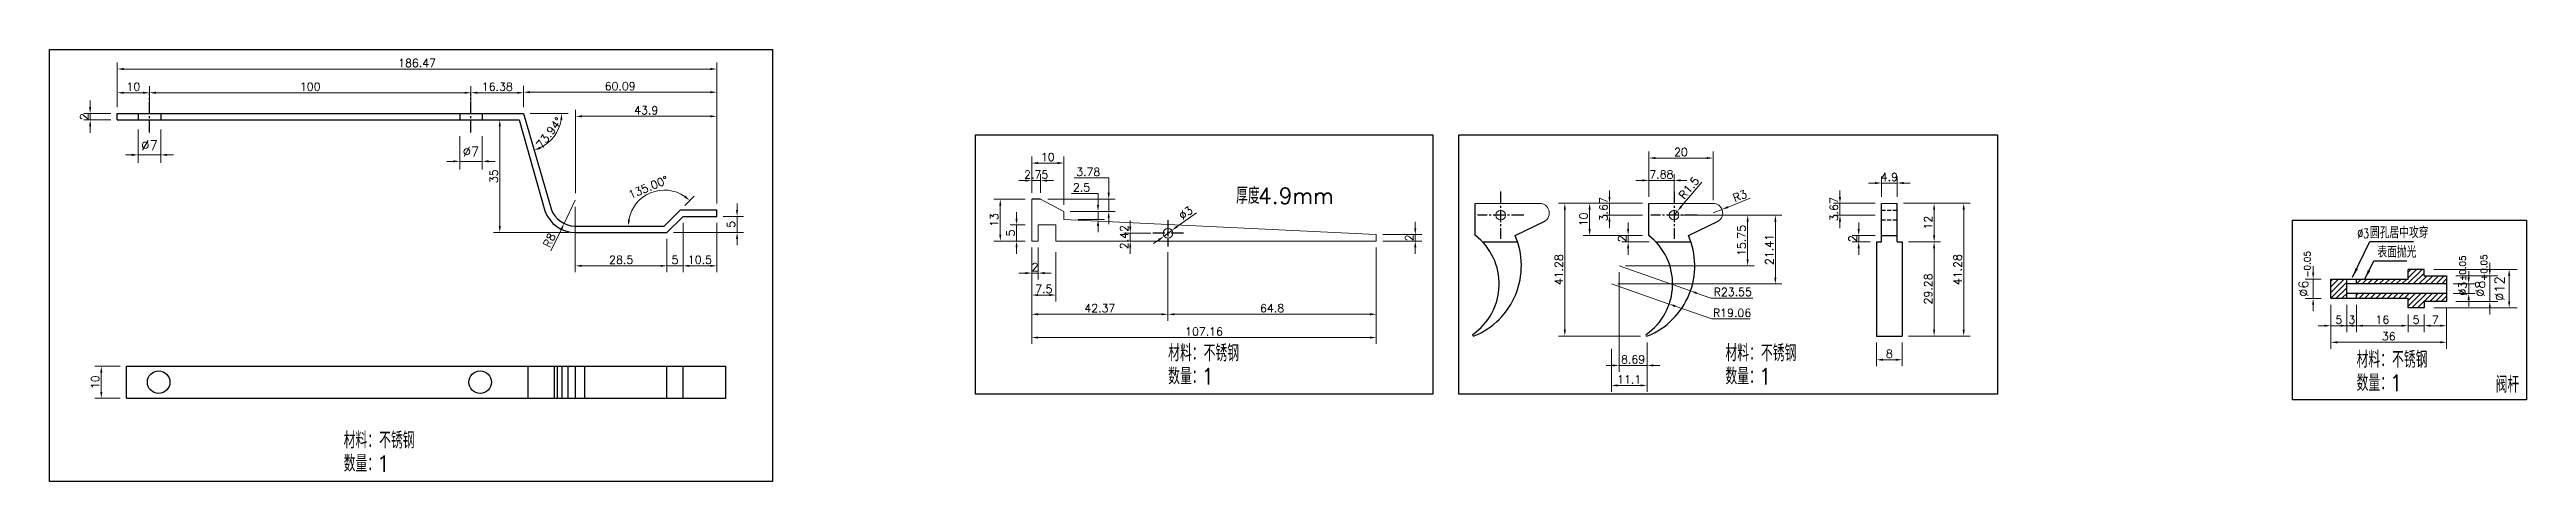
# Model space of a CAD drawing. Header units: millimetres. Extents: x 6728 to 8819, y -1283 to 914.
# Drawn here: x 7028 to 7798, y -138 to -4 of the extents above; entities that cross this region are included whole.
import ezdxf

# ---------------------------------------------------------------- set-up
doc = ezdxf.new("R2010")
doc.units = ezdxf.units.MM
doc.header["$LTSCALE"] = 1000
for name, pattern in [('CENTER2', [28.575, 19.05, -3.175, 3.175, -3.175]), ('DASH', [0.35, 0.25, -0.1]), ('DASHDOTX3', [508, 254, -127, 0, -127]), ('HIDDEN2', [4.7625, 3.175, -1.5875])]:
    doc.linetypes.add(name, pattern=pattern)
for name, color, linetype in [('PUB_DIM', 3, 'Continuous'), ('PUB_TEXT', 7, 'Continuous'), ('中线', 1, 'DASHDOTX3'), ('图层2', 7, 'HIDDEN2')]:
    doc.layers.add(name, color=color, linetype=linetype)
doc.styles.add('_TCH_DIM', font='SIMPLEX', dxfattribs={"bigfont": 'GBCBIG'})
doc.styles.get("Standard").update_dxf_attribs({"font": 'txt.shx', "bigfont": 'gbcbig.shx'})
doc.styles.add('样式 1', font='txt.shx', dxfattribs={"height": 5.5, "bigfont": 'gbcbig.shx'})
doc.dimstyles.new('DIMN1', dxfattribs={"dimscale": 0.01, "dimtxt": 300, "dimasz": 200, "dimexe": 250, "dimexo": 300, "dimgap": 150, "dimtad": 1, "dimtoh": 1, "dimdsep": 46, "dimtxsty": 'Standard', "dimcen": 2.5, "dimclrd": 256, "dimclre": 256, "dimazin": 0, "dimtfac": 1, "dimtix": 1, "dimtmove": 1, "dimatfit": 0, "dimfxl": 0, "dimtolj": 1, "dimlwd": 9, "dimlwe": 9, "dimarcsym": 0})
doc.dimstyles.new('ISO-25', dxfattribs={"dimtxt": 2.5, "dimasz": 2, "dimexe": 2, "dimexo": 2, "dimtad": 1, "dimtoh": 1, "dimdsep": 46, "dimtxsty": 'Standard', "dimcen": 2.5, "dimclrd": 256, "dimclre": 256, "dimazin": 0, "dimtfac": 1, "dimtix": 1, "dimtmove": 1, "dimatfit": 0, "dimfxl": 0, "dimtolj": 1, "dimlwd": 9, "dimlwe": 9, "dimarcsym": 0})

msp = doc.modelspace()

# ---------------------------------------------------------------- texts
at = {"layer": 'PUB_TEXT'}
for s, height, style, p in [('厚度', 5.1064, '样式 1', (7396.704, -51.901)), ('4.9mm', 5, '样式 1', (7403.513, -51.901)), ('圆孔居中攻穿', 3.5745, '_TCH_DIM', (7749.363, -62.6)), ('表面抛光', 3.5745, '_TCH_DIM', (7751.694, -68.641)), ('材料：不锈钢', 5.1064, '样式 1', (7375.572, -100.87)), ('材料：不锈钢', 5.1064, '样式 1', (7548.911, -100.87)), ('材料：不锈钢', 5.1064, '样式 1', (7745.221, -102.908)), ('数量：', 5.1064, '样式 1', (7375.572, -108.097)), ('1', 5, '样式 1', (7385.785, -108.097)), ('数量：', 5.1064, '样式 1', (7548.911, -108.097)), ('1', 5, '样式 1', (7559.124, -108.097)), ('数量：', 5.1064, '样式 1', (7745.221, -110.135)), ('1', 5, '样式 1', (7755.433, -110.135)), ('阀杆', 5.1064, '样式 1', (7788.459, -110.686)), ('材料：不锈钢', 5.1064, '样式 1', (7119.13, -128.011)), ('数量：', 5.1064, '样式 1', (7119.13, -135.239)), ('1', 5, '样式 1', (7129.342, -135.239))]:
    msp.add_text(s, height=height, dxfattribs=dict(at, style=style)).set_placement(p)
at = {"layer": 'PUB_TEXT', "style": '_TCH_DIM', "width": 0.705882}
msp.add_text('%%c3', height=2.975, dxfattribs=at).set_placement((7745.463, -62.6))
at = {"layer": 'PUB_TEXT', "style": '样式 1'}
for s, p in [('-0.05', (7730.897, -74.848)), ('%%p0.05', (7779.207, -75.864)), ('+0.05', (7785.84, -75.864))]:
    msp.add_text(s, height=2, rotation=90, dxfattribs=at).set_placement(p)

# ---------------------------------------------------------------- blocks, each defined once
blk = doc.blocks.new('*D642')
at = {"lineweight": 9}
for p, q in [((7769.22, -72.3), (7795.18, -72.3)), ((7792.68, -82.3), (7792.68, -74.3)), ((7769.22, -84.3), (7795.18, -84.3))]:
    blk.add_line(p, q, dxfattribs=at)
for points in [[(7792.34, -74.3), (7793.01, -74.3), (7792.68, -72.3)], [(7792.34, -82.3), (7793.01, -82.3), (7792.68, -84.3)]]:
    blk.add_solid(points)
at = {"layer": 'Defpoints', "color": 0}
for p in [(7766.22, -72.3), (7792.68, -72.3), (7766.22, -84.3)]:
    blk.add_point(p, dxfattribs=at)
at = {"color": 0, "insert": (7789.68, -78.3), "char_height": 3, "attachment_point": 5, "rotation": 90}
blk.add_mtext('\\A1;%%c12', dxfattribs=at)
blk = doc.blocks.new('*D643')
at = {"lineweight": 9}
for p, q in [((7776.14, -74.3), (7789.16, -74.3)), ((7786.66, -72.3), (7786.66, -70.3)), ((7786.66, -82.3), (7786.66, -74.3)), ((7776.14, -82.3), (7789.16, -82.3)), ((7786.66, -84.3), (7786.66, -86.3))]:
    blk.add_line(p, q, dxfattribs=at)
for points in [[(7786.33, -72.3), (7787, -72.3), (7786.66, -74.3)], [(7786.33, -84.3), (7787, -84.3), (7786.66, -82.3)]]:
    blk.add_solid(points)
at = {"layer": 'Defpoints', "color": 0}
for p in [(7773.14, -74.3), (7786.66, -74.3), (7773.14, -82.3)]:
    blk.add_point(p, dxfattribs=at)
at = {"color": 0, "insert": (7783.66, -78.3), "char_height": 3, "attachment_point": 5, "rotation": 90}
blk.add_mtext('\\A1;%%c8', dxfattribs=at)
blk = doc.blocks.new('*D644')
at = {"lineweight": 9}
for p, q in [((7734.22, -75.3), (7729.21, -75.3)), ((7731.71, -73.3), (7731.71, -71.3)), ((7731.71, -81.3), (7731.71, -75.3)), ((7734.22, -81.3), (7729.21, -81.3)), ((7731.71, -83.3), (7731.71, -85.3))]:
    blk.add_line(p, q, dxfattribs=at)
for points in [[(7731.38, -73.3), (7732.04, -73.3), (7731.71, -75.3)], [(7731.38, -83.3), (7732.04, -83.3), (7731.71, -81.3)]]:
    blk.add_solid(points)
at = {"layer": 'Defpoints', "color": 0}
for p in [(7731.71, -75.3), (7737.22, -75.3), (7737.22, -81.3)]:
    blk.add_point(p, dxfattribs=at)
at = {"color": 0, "insert": (7728.71, -78.3), "char_height": 3, "attachment_point": 5, "rotation": 90}
blk.add_mtext('\\A1;%%c6', dxfattribs=at)
blk = doc.blocks.new('*D722')
at = {"lineweight": 9}
for p, q in [((7155.22, -30.8), (7155.22, -41.18)), ((7162.22, -30.8), (7162.22, -41.18)), ((7153.22, -38.68), (7151.22, -38.68)), ((7155.22, -38.68), (7162.22, -38.68)), ((7164.22, -38.68), (7166.22, -38.68))]:
    blk.add_line(p, q, dxfattribs=at)
for points in [[(7153.22, -38.34), (7153.22, -39.01), (7155.22, -38.68)], [(7164.22, -38.34), (7164.22, -39.01), (7162.22, -38.68)]]:
    blk.add_solid(points)
at = {"layer": 'Defpoints', "color": 0}
for p in [(7155.22, -27.8), (7162.22, -27.8), (7162.22, -38.68)]:
    blk.add_point(p, dxfattribs=at)
at = {"color": 0, "insert": (7158.72, -35.68), "char_height": 3, "attachment_point": 5}
blk.add_mtext('\\A1;%%c7', dxfattribs=at)
blk = doc.blocks.new('*D723')
at = {"lineweight": 9}
for p, q in [((7055.22, -28.8), (7055.22, -39.18)), ((7062.22, -28.8), (7062.22, -39.18)), ((7053.22, -36.68), (7051.22, -36.68)), ((7055.22, -36.68), (7062.22, -36.68)), ((7064.22, -36.68), (7066.22, -36.68))]:
    blk.add_line(p, q, dxfattribs=at)
for points in [[(7053.22, -36.34), (7053.22, -37.01), (7055.22, -36.68)], [(7064.22, -36.34), (7064.22, -37.01), (7062.22, -36.68)]]:
    blk.add_solid(points)
at = {"layer": 'Defpoints', "color": 0}
for p in [(7055.22, -25.8), (7062.22, -25.8), (7062.22, -36.68)]:
    blk.add_point(p, dxfattribs=at)
at = {"color": 0, "insert": (7058.72, -33.68), "char_height": 3, "attachment_point": 5}
blk.add_mtext('\\A1;%%c7', dxfattribs=at)
blk = doc.blocks.new('*D641')
at = {"lineweight": 9}
for p, q in [((7737.22, -85.3), (7737.22, -96.97)), ((7773.22, -86.3), (7773.22, -96.97)), ((7739.22, -94.97), (7771.22, -94.97))]:
    blk.add_line(p, q, dxfattribs=at)
for points in [[(7739.22, -94.63), (7739.22, -95.3), (7737.22, -94.97)], [(7771.22, -94.63), (7771.22, -95.3), (7773.22, -94.97)]]:
    blk.add_solid(points)
at = {"layer": 'Defpoints', "color": 0}
for p in [(7737.22, -83.3), (7773.22, -84.3), (7773.22, -94.97)]:
    blk.add_point(p, dxfattribs=at)
at = {"color": 0, "insert": (7755.22, -93.09), "char_height": 2.5, "attachment_point": 5}
blk.add_mtext('\\A1;36', dxfattribs=at)
blk = doc.blocks.new('*D640')
at = {"lineweight": 9}
for p, q in [((7773.22, -84.3), (7773.22, -91.81)), ((7766.22, -86.3), (7766.22, -91.81)), ((7768.22, -89.81), (7771.22, -89.81))]:
    blk.add_line(p, q, dxfattribs=at)
for points in [[(7768.22, -89.48), (7768.22, -90.14), (7766.22, -89.81)], [(7771.22, -89.48), (7771.22, -90.14), (7773.22, -89.81)]]:
    blk.add_solid(points)
at = {"layer": 'Defpoints', "color": 0}
for p in [(7766.22, -84.3), (7773.22, -82.3), (7773.22, -89.81)]:
    blk.add_point(p, dxfattribs=at)
at = {"color": 0, "insert": (7769.72, -87.94), "char_height": 2.5, "attachment_point": 5}
blk.add_mtext('\\A1;7', dxfattribs=at)
blk = doc.blocks.new('*D639')
at = {"lineweight": 9}
for p, q in [((7759.22, -89.81), (7757.22, -89.81)), ((7761.22, -86.3), (7761.22, -91.81)), ((7761.22, -89.81), (7766.22, -89.81)), ((7766.22, -86.3), (7766.22, -91.81)), ((7768.22, -89.81), (7770.22, -89.81))]:
    blk.add_line(p, q, dxfattribs=at)
for points in [[(7759.22, -89.48), (7759.22, -90.14), (7761.22, -89.81)], [(7768.22, -89.48), (7768.22, -90.14), (7766.22, -89.81)]]:
    blk.add_solid(points)
at = {"layer": 'Defpoints', "color": 0}
for p in [(7761.22, -84.3), (7766.22, -84.3), (7766.22, -89.81)]:
    blk.add_point(p, dxfattribs=at)
at = {"color": 0, "insert": (7763.72, -87.94), "char_height": 2.5, "attachment_point": 5}
blk.add_mtext('\\A1;5', dxfattribs=at)
blk = doc.blocks.new('*D638')
at = {"lineweight": 9}
for p, q in [((7745.22, -83.3), (7745.22, -91.81)), ((7747.22, -89.81), (7759.22, -89.81)), ((7761.22, -86.3), (7761.22, -91.81))]:
    blk.add_line(p, q, dxfattribs=at)
for points in [[(7747.22, -89.48), (7747.22, -90.14), (7745.22, -89.81)], [(7759.22, -89.48), (7759.22, -90.14), (7761.22, -89.81)]]:
    blk.add_solid(points)
at = {"layer": 'Defpoints', "color": 0}
for p in [(7745.22, -81.3), (7761.22, -84.3), (7761.22, -89.81)]:
    blk.add_point(p, dxfattribs=at)
at = {"color": 0, "insert": (7753.22, -87.94), "char_height": 2.5, "attachment_point": 5}
blk.add_mtext('\\A1;16', dxfattribs=at)
blk = doc.blocks.new('*D637')
at = {"lineweight": 9}
for p, q in [((7745.22, -83.3), (7745.22, -91.81)), ((7740.22, -89.81), (7738.22, -89.81)), ((7742.22, -85.3), (7742.22, -91.81)), ((7742.22, -89.81), (7745.22, -89.81)), ((7747.22, -89.81), (7749.22, -89.81))]:
    blk.add_line(p, q, dxfattribs=at)
for points in [[(7740.22, -89.48), (7740.22, -90.14), (7742.22, -89.81)], [(7747.22, -89.48), (7747.22, -90.14), (7745.22, -89.81)]]:
    blk.add_solid(points)
at = {"layer": 'Defpoints', "color": 0}
for p in [(7742.22, -83.3), (7745.22, -81.3), (7745.22, -89.81)]:
    blk.add_point(p, dxfattribs=at)
at = {"color": 0, "insert": (7743.72, -87.94), "char_height": 2.5, "attachment_point": 5}
blk.add_mtext('\\A1;3', dxfattribs=at)
blk = doc.blocks.new('*D636')
at = {"lineweight": 9}
for p, q in [((7737.22, -83.3), (7737.22, -91.81)), ((7742.22, -83.3), (7742.22, -91.81)), ((7735.22, -89.81), (7733.22, -89.81)), ((7737.22, -89.81), (7742.22, -89.81)), ((7744.22, -89.81), (7746.22, -89.81))]:
    blk.add_line(p, q, dxfattribs=at)
for points in [[(7735.22, -89.48), (7735.22, -90.14), (7737.22, -89.81)], [(7744.22, -89.48), (7744.22, -90.14), (7742.22, -89.81)]]:
    blk.add_solid(points)
at = {"layer": 'Defpoints', "color": 0}
for p in [(7737.22, -81.3), (7742.22, -81.3), (7742.22, -89.81)]:
    blk.add_point(p, dxfattribs=at)
at = {"color": 0, "insert": (7739.72, -87.94), "char_height": 2.5, "attachment_point": 5}
blk.add_mtext('\\A1;5', dxfattribs=at)
blk = doc.blocks.new('*D635')
at = {"lineweight": 9}
for p, q in [((7775.22, -76.8), (7782.09, -76.8)), ((7780.09, -74.8), (7780.09, -72.8)), ((7780.09, -79.8), (7780.09, -76.8)), ((7775.22, -79.8), (7782.09, -79.8)), ((7780.09, -81.8), (7780.09, -83.8))]:
    blk.add_line(p, q, dxfattribs=at)
for points in [[(7779.75, -74.8), (7780.42, -74.8), (7780.09, -76.8)], [(7779.75, -81.8), (7780.42, -81.8), (7780.09, -79.8)]]:
    blk.add_solid(points)
at = {"layer": 'Defpoints', "color": 0}
for p in [(7773.22, -76.8), (7780.09, -76.8), (7773.22, -79.8)]:
    blk.add_point(p, dxfattribs=at)
at = {"color": 0, "insert": (7778.21, -78.3), "char_height": 2.5, "attachment_point": 5, "rotation": 90}
blk.add_mtext('\\A1;%%c3', dxfattribs=at)
blk = doc.blocks.new('*D125')
at = {"lineweight": 9}
blk.add_line((7225.27, -52.38), (7228.17, -49.48), dxfattribs=at)
blk.add_arc((7218.85, -58.8), 11.18, 55.26277, 169.73723, dxfattribs=at)
for points in [[(7225.44, -49.36), (7225.01, -49.87), (7226.76, -50.89)], [(7208.18, -56.84), (7207.52, -56.78), (7207.67, -58.8)]]:
    blk.add_solid(points)
at = {"layer": 'Defpoints', "color": 0}
for p in [(7218.85, -47.62), (7223.85, -53.8), (7191.18, -58.8), (7218.85, -58.8), (7218.85, -58.8)]:
    blk.add_point(p, dxfattribs=at)
at = {"color": 0, "insert": (7213.86, -46.74), "char_height": 2.5, "attachment_point": 5, "rotation": 22.5}
blk.add_mtext('\\A1;135.00°', dxfattribs=at)
blk = doc.blocks.new('*D124')
at = {"lineweight": 9}
for p, q in [((7224.68, -59.8), (7224.68, -73.19)), ((7235.18, -57.8), (7235.18, -73.19)), ((7226.68, -71.19), (7233.18, -71.19))]:
    blk.add_line(p, q, dxfattribs=at)
for points in [[(7226.68, -70.86), (7226.68, -71.52), (7224.68, -71.19)], [(7233.18, -70.86), (7233.18, -71.52), (7235.18, -71.19)]]:
    blk.add_solid(points)
at = {"layer": 'Defpoints', "color": 0}
for p in [(7224.68, -57.8), (7235.18, -55.8), (7235.18, -71.19)]:
    blk.add_point(p, dxfattribs=at)
at = {"color": 0, "insert": (7229.93, -69.31), "char_height": 2.5, "attachment_point": 5}
blk.add_mtext('\\A1;10.5', dxfattribs=at)
blk = doc.blocks.new('*D123')
at = {"lineweight": 9}
for p, q in [((7224.68, -57.8), (7224.68, -73.19)), ((7219.68, -64.8), (7219.68, -73.19)), ((7217.68, -71.19), (7215.68, -71.19)), ((7219.68, -71.19), (7224.68, -71.19)), ((7226.68, -71.19), (7228.68, -71.19))]:
    blk.add_line(p, q, dxfattribs=at)
for points in [[(7217.68, -70.86), (7217.68, -71.52), (7219.68, -71.19)], [(7226.68, -70.86), (7226.68, -71.52), (7224.68, -71.19)]]:
    blk.add_solid(points)
at = {"layer": 'Defpoints', "color": 0}
for p in [(7224.68, -55.8), (7219.68, -62.8), (7224.68, -71.19)]:
    blk.add_point(p, dxfattribs=at)
at = {"color": 0, "insert": (7222.18, -69.31), "char_height": 2.5, "attachment_point": 5}
blk.add_mtext('\\A1;5', dxfattribs=at)
blk = doc.blocks.new('*D122')
at = {"lineweight": 9}
for p, q in [((7191.18, -52.8), (7191.18, -73.19)), ((7219.68, -62.8), (7219.68, -73.19)), ((7193.18, -71.19), (7217.68, -71.19))]:
    blk.add_line(p, q, dxfattribs=at)
for points in [[(7193.18, -70.86), (7193.18, -71.52), (7191.18, -71.19)], [(7217.68, -70.86), (7217.68, -71.52), (7219.68, -71.19)]]:
    blk.add_solid(points)
at = {"layer": 'Defpoints', "color": 0}
for p in [(7191.18, -50.8), (7219.68, -60.8), (7219.68, -71.19)]:
    blk.add_point(p, dxfattribs=at)
at = {"color": 0, "insert": (7205.43, -69.31), "char_height": 2.5, "attachment_point": 5}
blk.add_mtext('\\A1;28.5', dxfattribs=at)
blk = doc.blocks.new('*D121')
at = {"lineweight": 9}
for p, q in [((7241.49, -53.8), (7241.49, -51.8)), ((7221.68, -60.8), (7243.49, -60.8)), ((7237.18, -55.8), (7243.49, -55.8)), ((7241.49, -60.8), (7241.49, -55.8)), ((7241.49, -62.8), (7241.49, -64.8))]:
    blk.add_line(p, q, dxfattribs=at)
for points in [[(7241.16, -53.8), (7241.82, -53.8), (7241.49, -55.8)], [(7241.16, -62.8), (7241.82, -62.8), (7241.49, -60.8)]]:
    blk.add_solid(points)
at = {"layer": 'Defpoints', "color": 0}
for p in [(7219.68, -60.8), (7235.18, -55.8), (7241.49, -55.8)]:
    blk.add_point(p, dxfattribs=at)
at = {"color": 0, "insert": (7239.61, -58.3), "char_height": 2.5, "attachment_point": 5, "rotation": 90}
blk.add_mtext('\\A1;5', dxfattribs=at)
blk = doc.blocks.new('扳机')
for p, q in [((-7.88, -6.33), (-7.88, 3.67)), ((4.47, -6.33), (13.74, -1.86)), ((-5.79, -8.33), (5.22, -8.33))]:
    blk.add_line(p, q)
at = {"lineweight": 20}
blk.add_line((-7.88, 3.67), (12.12, 3.67), dxfattribs=at)
blk.add_circle((0, 0), 1.5, dxfattribs=at)
blk.add_arc((12.12, 0.67), 3, 302.5956, 90, dxfattribs=at)
for centre, radius, start, end in [((-19.51, -21.41), 19.06, 304.66826, 52.35645), ((-17.11, -15.75), 23.55, 292.07012, 23.58145), ((-8.42, -37.28), 0.324, 142.53283, 298.98932)]:
    blk.add_arc(centre, radius, start, end)
at = {"layer": '中线', "linetype": 'CENTER2', "ltscale": 0.0002}
for p, q in [((7.19, 0), (-7.19, 0)), ((0, 7.34), (0, -7.34))]:
    blk.add_line(p, q, dxfattribs=at)
blk = doc.blocks.new('扳机阻铁')
at = {"lineweight": 20}
for p, q in [((-42.37, -2.42), (-42.37, 10.58)), ((-39.62, 10.58), (-32.37, 6.8)), ((-32.37, 4.3), (-32.37, 6.8)), ((-32.37, 4.3), (64.8, -0.42)), ((-40.37, -2.42), (-42.37, -2.42)), ((64.8, -2.42), (-34.87, -2.42)), ((64.8, -0.42), (64.8, -2.42))]:
    blk.add_line(p, q, dxfattribs=at)
blk.add_line((-39.62, 10.58), (-42.37, 10.58))
blk.add_circle((0, 0), 1.5, dxfattribs=at)
at = {"layer": '中线', "linetype": 'CENTER2', "ltscale": 0.0002}
for p, q in [((4.79, 0), (-4.79, 0)), ((0, 4.11), (0, -4.11)), ((0, 4.11), (0, -4.11)), ((0, 4.11), (0, -4.11)), ((0, 4.11), (0, -4.11))]:
    blk.add_line(p, q, dxfattribs=at)
at = {"layer": '图层2', "lineweight": 13, "ltscale": 0.3}
for p, q in [((-34.87, 2.58), (-40.37, 2.58)), ((-40.37, -2.42), (-40.37, 2.58)), ((-34.87, -2.42), (-34.87, 2.58))]:
    blk.add_line(p, q, dxfattribs=at)
blk = doc.blocks.new('*D60')
at = {"lineweight": 9}
for p, q in [((7333.14, -48.47), (7333.14, -37.21)), ((7343.14, -52.25), (7343.14, -37.21)), ((7335.14, -39.21), (7341.14, -39.21))]:
    blk.add_line(p, q, dxfattribs=at)
for points in [[(7335.14, -38.88), (7335.14, -39.55), (7333.14, -39.21)], [(7341.14, -38.88), (7341.14, -39.55), (7343.14, -39.21)]]:
    blk.add_solid(points)
at = {"layer": 'Defpoints', "color": 0}
for p in [(7343.14, -39.21), (7333.14, -50.47), (7343.14, -54.25)]:
    blk.add_point(p, dxfattribs=at)
at = {"color": 0, "insert": (7338.14, -37.34), "char_height": 2.5, "attachment_point": 5}
blk.add_mtext('\\A1;10', dxfattribs=at)
blk = doc.blocks.new('*D59')
at = {"lineweight": 9}
for p, q in [((7534.94, -55.42), (7566.44, -55.42)), ((7564.44, -57.42), (7564.44, -74.83)), ((7515.43, -76.83), (7566.44, -76.83))]:
    blk.add_line(p, q, dxfattribs=at)
for points in [[(7564.1, -57.42), (7564.77, -57.42), (7564.44, -55.42)], [(7564.1, -74.83), (7564.77, -74.83), (7564.44, -76.83)]]:
    blk.add_solid(points)
at = {"layer": 'Defpoints', "color": 0}
for p in [(7532.94, -55.42), (7513.43, -76.83), (7564.44, -76.83)]:
    blk.add_point(p, dxfattribs=at)
at = {"color": 0, "insert": (7562.56, -66.12), "char_height": 2.5, "attachment_point": 5, "rotation": 90}
blk.add_mtext('\\A1;21.41', dxfattribs=at)
blk = doc.blocks.new('*D58')
at = {"lineweight": 9}
for p, q in [((7542.13, -55.42), (7557.82, -55.42)), ((7555.82, -57.42), (7555.82, -69.16)), ((7517.83, -71.16), (7557.82, -71.16))]:
    blk.add_line(p, q, dxfattribs=at)
for points in [[(7555.48, -57.42), (7556.15, -57.42), (7555.82, -55.42)], [(7555.48, -69.16), (7556.15, -69.16), (7555.82, -71.16)]]:
    blk.add_solid(points)
at = {"layer": 'Defpoints', "color": 0}
for p in [(7540.13, -55.42), (7515.83, -71.16), (7555.82, -71.16)]:
    blk.add_point(p, dxfattribs=at)
at = {"color": 0, "insert": (7553.94, -63.29), "char_height": 2.5, "attachment_point": 5, "rotation": 90}
blk.add_mtext('\\A1;15.75', dxfattribs=at)
blk = doc.blocks.new('*D57')
at = {"lineweight": 9}
for p, q in [((7513.43, -97.02), (7513.43, -110.39)), ((7524.52, -97.02), (7524.52, -110.39)), ((7522.52, -108.39), (7515.43, -108.39))]:
    blk.add_line(p, q, dxfattribs=at)
for points in [[(7515.43, -108.06), (7515.43, -108.73), (7513.43, -108.39)], [(7522.52, -108.06), (7522.52, -108.73), (7524.52, -108.39)]]:
    blk.add_solid(points)
at = {"layer": 'Defpoints', "color": 0}
for p in [(7513.43, -95.02), (7524.52, -95.02), (7513.43, -108.39)]:
    blk.add_point(p, dxfattribs=at)
at = {"color": 0, "insert": (7518.98, -106.52), "char_height": 2.5, "attachment_point": 5}
blk.add_mtext('\\A1;11.1', dxfattribs=at)
blk = doc.blocks.new('*D56')
at = {"lineweight": 9}
for p, q in [((7515.83, -73.16), (7515.83, -104.17)), ((7524.52, -95.02), (7524.52, -104.17)), ((7513.83, -102.17), (7511.83, -102.17)), ((7524.52, -102.17), (7515.83, -102.17)), ((7526.52, -102.17), (7528.52, -102.17))]:
    blk.add_line(p, q, dxfattribs=at)
for points in [[(7513.83, -101.84), (7513.83, -102.5), (7515.83, -102.17)], [(7526.52, -101.84), (7526.52, -102.5), (7524.52, -102.17)]]:
    blk.add_solid(points)
at = {"layer": 'Defpoints', "color": 0}
for p in [(7515.83, -71.16), (7524.52, -93.02), (7515.83, -102.17)]:
    blk.add_point(p, dxfattribs=at)
at = {"color": 0, "insert": (7520.18, -100.29), "char_height": 2.5, "attachment_point": 5}
blk.add_mtext('\\A1;8.69', dxfattribs=at)
blk = doc.blocks.new('*D55')
at = {"lineweight": 9}
for p, q in [((7515.83, -71.16), (7538.04, -78.99)), ((7544.32, -81.2), (7539.93, -79.65)), ((7557.44, -81.2), (7544.32, -81.2))]:
    blk.add_line(p, q, dxfattribs=at)
blk.add_solid([(7540.04, -79.34), (7539.82, -79.97), (7538.04, -78.99)])
at = {"layer": 'Defpoints', "color": 0}
for p in [(7515.83, -71.16), (7538.04, -78.99)]:
    blk.add_point(p, dxfattribs=at)
at = {"color": 0, "insert": (7551.19, -79.32), "char_height": 2.5, "attachment_point": 5}
blk.add_mtext('\\A1;R23.55', dxfattribs=at)
blk = doc.blocks.new('*D54')
at = {"lineweight": 9}
for p, q in [((7513.43, -76.83), (7531.43, -83.07)), ((7544.73, -87.69), (7533.32, -83.73)), ((7556.6, -87.69), (7544.73, -87.69))]:
    blk.add_line(p, q, dxfattribs=at)
blk.add_solid([(7533.43, -83.41), (7533.21, -84.04), (7531.43, -83.07)])
at = {"layer": 'Defpoints', "color": 0}
for p in [(7513.43, -76.83), (7531.43, -83.07)]:
    blk.add_point(p, dxfattribs=at)
at = {"color": 0, "insert": (7550.98, -85.81), "char_height": 2.5, "attachment_point": 5}
blk.add_mtext('\\A1;R19.06', dxfattribs=at)
blk = doc.blocks.new('*D53')
at = {"lineweight": 9}
for p, q in [((7049.58, -102.39), (7041.74, -102.39)), ((7043.74, -110.39), (7043.74, -104.39)), ((7049.58, -112.39), (7041.74, -112.39))]:
    blk.add_line(p, q, dxfattribs=at)
for points in [[(7043.41, -104.39), (7044.08, -104.39), (7043.74, -102.39)], [(7043.41, -110.39), (7044.08, -110.39), (7043.74, -112.39)]]:
    blk.add_solid(points)
at = {"layer": 'Defpoints', "color": 0}
for p in [(7043.74, -102.39), (7051.58, -102.39), (7051.58, -112.39)]:
    blk.add_point(p, dxfattribs=at)
at = {"color": 0, "insert": (7041.87, -107.39), "char_height": 2.5, "attachment_point": 5, "rotation": 90}
blk.add_mtext('\\A1;10', dxfattribs=at)
blk = doc.blocks.new('*D52')
at = {"lineweight": 9}
for p, q in [((7048.72, -21.8), (7048.72, -7.96)), ((7050.72, -9.96), (7233.18, -9.96)), ((7235.18, -21.8), (7235.18, -7.96))]:
    blk.add_line(p, q, dxfattribs=at)
for points in [[(7050.72, -9.63), (7050.72, -10.3), (7048.72, -9.96)], [(7233.18, -9.63), (7233.18, -10.3), (7235.18, -9.96)]]:
    blk.add_solid(points)
at = {"layer": 'Defpoints', "color": 0}
for p in [(7235.18, -9.96), (7048.72, -23.8), (7235.18, -23.8)]:
    blk.add_point(p, dxfattribs=at)
at = {"color": 0, "insert": (7141.95, -8.09), "char_height": 2.5, "attachment_point": 5}
blk.add_mtext('\\A1;186.47', dxfattribs=at)
blk = doc.blocks.new('*D51')
at = {"lineweight": 9}
blk.add_line((7177.1, -23.8), (7188.97, -23.8), dxfattribs=at)
blk.add_arc((7175.1, -23.8), 11.87, 295.72591, 350.33588, dxfattribs=at)
for points in [[(7186.47, -25.76), (7187.13, -25.82), (7186.97, -23.8)], [(7180.37, -34.81), (7180.13, -34.18), (7178.38, -35.21)]]:
    blk.add_solid(points)
at = {"layer": 'Defpoints', "color": 0}
for p in [(7048.72, -23.8), (7175.1, -23.8), (7175.1, -23.8), (7182.84, -32.8), (7183.63, -53.42)]:
    blk.add_point(p, dxfattribs=at)
at = {"color": 0, "insert": (7183.08, -29.81), "char_height": 2.5, "attachment_point": 5, "rotation": 53.03089}
blk.add_mtext('\\A1;73.94°', dxfattribs=at)
blk = doc.blocks.new('*D50')
at = {"lineweight": 9}
for p, q in [((7191.28, -48.59), (7191.28, -22.68)), ((7235.18, -48.59), (7235.18, -22.68)), ((7193.28, -24.68), (7233.18, -24.68))]:
    blk.add_line(p, q, dxfattribs=at)
for points in [[(7193.28, -24.35), (7193.28, -25.01), (7191.28, -24.68)], [(7233.18, -24.35), (7233.18, -25.01), (7235.18, -24.68)]]:
    blk.add_solid(points)
at = {"layer": 'Defpoints', "color": 0}
for p in [(7235.18, -24.68), (7191.28, -50.59), (7235.18, -50.59)]:
    blk.add_point(p, dxfattribs=at)
at = {"color": 0, "insert": (7213.23, -22.81), "char_height": 2.5, "attachment_point": 5}
blk.add_mtext('\\A1;43.9', dxfattribs=at)
blk = doc.blocks.new('*D49')
at = {"lineweight": 9}
for p, q in [((7191.18, -50.8), (7187.7, -58)), ((7183.61, -66.48), (7186.83, -59.8))]:
    blk.add_line(p, q, dxfattribs=at)
blk.add_solid([(7186.53, -59.66), (7187.13, -59.95), (7187.7, -58)])
at = {"layer": 'Defpoints', "color": 0}
for p in [(7191.18, -50.8), (7187.7, -58)]:
    blk.add_point(p, dxfattribs=at)
at = {"color": 0, "insert": (7183.1, -63.23), "char_height": 2.5, "attachment_point": 5, "rotation": 64.2067}
blk.add_mtext('\\A1;R8', dxfattribs=at)
blk = doc.blocks.new('*D48')
at = {"lineweight": 9}
for p, q in [((7175.1, -19.8), (7175.1, -15.17)), ((7235.18, -51.8), (7235.18, -15.17)), ((7177.1, -17.17), (7233.18, -17.17))]:
    blk.add_line(p, q, dxfattribs=at)
for points in [[(7177.1, -16.84), (7177.1, -17.51), (7175.1, -17.17)], [(7233.18, -16.84), (7233.18, -17.51), (7235.18, -17.17)]]:
    blk.add_solid(points)
at = {"layer": 'Defpoints', "color": 0}
for p in [(7175.1, -21.8), (7235.18, -17.17), (7235.18, -53.8)]:
    blk.add_point(p, dxfattribs=at)
at = {"color": 0, "insert": (7205.14, -15.3), "char_height": 2.5, "attachment_point": 5}
blk.add_mtext('\\A1;60.09', dxfattribs=at)
blk = doc.blocks.new('*D47')
at = {"lineweight": 9}
for p, q in [((7171.67, -25.8), (7165.69, -25.8)), ((7167.69, -27.8), (7167.69, -58.8)), ((7189.18, -60.8), (7165.69, -60.8))]:
    blk.add_line(p, q, dxfattribs=at)
for points in [[(7167.35, -27.8), (7168.02, -27.8), (7167.69, -25.8)], [(7167.35, -58.8), (7168.02, -58.8), (7167.69, -60.8)]]:
    blk.add_solid(points)
at = {"layer": 'Defpoints', "color": 0}
for p in [(7173.67, -25.8), (7167.69, -60.8), (7191.18, -60.8)]:
    blk.add_point(p, dxfattribs=at)
at = {"color": 0, "insert": (7165.81, -43.3), "char_height": 2.5, "attachment_point": 5, "rotation": 90}
blk.add_mtext('\\A1;35', dxfattribs=at)
blk = doc.blocks.new('*D46')
at = {"lineweight": 9}
for p, q in [((7040.27, -21.8), (7040.27, -19.8)), ((7046.72, -23.8), (7038.27, -23.8)), ((7046.72, -25.8), (7038.27, -25.8)), ((7040.27, -23.8), (7040.27, -25.8)), ((7040.27, -27.8), (7040.27, -29.8))]:
    blk.add_line(p, q, dxfattribs=at)
for points in [[(7039.94, -21.8), (7040.6, -21.8), (7040.27, -23.8)], [(7039.94, -27.8), (7040.6, -27.8), (7040.27, -25.8)]]:
    blk.add_solid(points)
at = {"layer": 'Defpoints', "color": 0}
for p in [(7040.27, -25.8), (7048.72, -23.8), (7048.72, -25.8)]:
    blk.add_point(p, dxfattribs=at)
at = {"color": 0, "insert": (7038.4, -24.8), "char_height": 2.5, "attachment_point": 5, "rotation": 90}
blk.add_mtext('\\A1;2', dxfattribs=at)
blk = doc.blocks.new('*D45')
at = {"lineweight": 9}
for p, q in [((7158.72, -19.8), (7158.72, -15.34)), ((7175.1, -21.8), (7175.1, -15.34)), ((7160.72, -17.34), (7173.1, -17.34))]:
    blk.add_line(p, q, dxfattribs=at)
for points in [[(7160.72, -17.01), (7160.72, -17.67), (7158.72, -17.34)], [(7173.1, -17.01), (7173.1, -17.67), (7175.1, -17.34)]]:
    blk.add_solid(points)
at = {"layer": 'Defpoints', "color": 0}
for p in [(7158.72, -21.8), (7175.1, -17.34), (7175.1, -23.8)]:
    blk.add_point(p, dxfattribs=at)
at = {"color": 0, "insert": (7166.91, -15.47), "char_height": 2.5, "attachment_point": 5}
blk.add_mtext('\\A1;16.38', dxfattribs=at)
blk = doc.blocks.new('*D44')
at = {"lineweight": 9}
for p, q in [((7058.72, -21.8), (7058.72, -15.34)), ((7158.72, -21.8), (7158.72, -15.34)), ((7060.72, -17.34), (7156.72, -17.34))]:
    blk.add_line(p, q, dxfattribs=at)
for points in [[(7060.72, -17.01), (7060.72, -17.67), (7058.72, -17.34)], [(7156.72, -17.01), (7156.72, -17.67), (7158.72, -17.34)]]:
    blk.add_solid(points)
at = {"layer": 'Defpoints', "color": 0}
for p in [(7158.72, -17.34), (7058.72, -23.8), (7158.72, -23.8)]:
    blk.add_point(p, dxfattribs=at)
at = {"color": 0, "insert": (7108.72, -15.47), "char_height": 2.5, "attachment_point": 5}
blk.add_mtext('\\A1;100', dxfattribs=at)
blk = doc.blocks.new('*D43')
at = {"lineweight": 9}
for p, q in [((7048.72, -21.8), (7048.72, -15.34)), ((7058.72, -21.51), (7058.72, -15.34)), ((7050.72, -17.34), (7056.72, -17.34))]:
    blk.add_line(p, q, dxfattribs=at)
for points in [[(7050.72, -17.01), (7050.72, -17.67), (7048.72, -17.34)], [(7056.72, -17.01), (7056.72, -17.67), (7058.72, -17.34)]]:
    blk.add_solid(points)
at = {"layer": 'Defpoints', "color": 0}
for p in [(7058.72, -17.34), (7048.72, -23.8), (7058.72, -23.51)]:
    blk.add_point(p, dxfattribs=at)
at = {"color": 0, "insert": (7053.72, -15.47), "char_height": 2.5, "attachment_point": 5}
blk.add_mtext('\\A1;10', dxfattribs=at)
blk = doc.blocks.new('*D41')
at = {"lineweight": 9}
for p, q in [((7606.14, -51.74), (7625.02, -51.74)), ((7623.02, -91.02), (7623.02, -53.74)), ((7605.89, -93.02), (7625.02, -93.02))]:
    blk.add_line(p, q, dxfattribs=at)
for points in [[(7622.68, -53.74), (7623.35, -53.74), (7623.02, -51.74)], [(7622.68, -91.02), (7623.35, -91.02), (7623.02, -93.02)]]:
    blk.add_solid(points)
at = {"layer": 'Defpoints', "color": 0}
for p in [(7604.14, -51.74), (7623.02, -51.74), (7603.89, -93.02)]:
    blk.add_point(p, dxfattribs=at)
at = {"color": 0, "insert": (7621.14, -72.38), "char_height": 2.5, "attachment_point": 5, "rotation": 90}
blk.add_mtext('\\A1;41.28', dxfattribs=at)
blk = doc.blocks.new('*D40')
at = {"lineweight": 9}
for p, q in [((7595.44, -45.43), (7593.44, -45.43)), ((7597.44, -49.74), (7597.44, -43.43)), ((7597.44, -45.43), (7602.34, -45.43)), ((7602.34, -49.74), (7602.34, -43.43)), ((7604.34, -45.43), (7606.34, -45.43))]:
    blk.add_line(p, q, dxfattribs=at)
for points in [[(7595.44, -45.1), (7595.44, -45.76), (7597.44, -45.43)], [(7604.34, -45.1), (7604.34, -45.76), (7602.34, -45.43)]]:
    blk.add_solid(points)
at = {"layer": 'Defpoints', "color": 0}
for p in [(7602.34, -45.43), (7597.44, -51.74), (7602.34, -51.74)]:
    blk.add_point(p, dxfattribs=at)
at = {"color": 0, "insert": (7599.89, -43.55), "char_height": 2.5, "attachment_point": 5}
blk.add_mtext('\\A1;4.9', dxfattribs=at)
blk = doc.blocks.new('*D39')
at = {"lineweight": 9}
for p, q in [((7541.54, -45.11), (7535.18, -52.73)), ((7532.94, -55.42), (7533.9, -54.26))]:
    blk.add_line(p, q, dxfattribs=at)
blk.add_solid([(7534.93, -52.51), (7535.44, -52.94), (7533.9, -54.26)])
at = {"layer": 'Defpoints', "color": 0}
for p in [(7532.94, -55.42), (7533.9, -54.26)]:
    blk.add_point(p, dxfattribs=at)
at = {"color": 0, "insert": (7537.56, -46.95), "char_height": 2.5, "attachment_point": 5, "rotation": 50.16473}
blk.add_mtext('\\A1;R1.5', dxfattribs=at)
blk = doc.blocks.new('*D38')
at = {"lineweight": 9}
for p, q in [((7595.44, -51.74), (7582.53, -51.74)), ((7584.53, -49.74), (7584.53, -47.74)), ((7584.53, -55.42), (7584.53, -51.74)), ((7595.44, -55.42), (7582.53, -55.42)), ((7584.53, -57.42), (7584.53, -59.42))]:
    blk.add_line(p, q, dxfattribs=at)
for points in [[(7584.2, -49.74), (7584.87, -49.74), (7584.53, -51.74)], [(7584.2, -57.42), (7584.87, -57.42), (7584.53, -55.42)]]:
    blk.add_solid(points)
at = {"layer": 'Defpoints', "color": 0}
for p in [(7584.53, -51.74), (7597.44, -51.74), (7597.44, -55.42)]:
    blk.add_point(p, dxfattribs=at)
at = {"color": 0, "insert": (7582.66, -53.58), "char_height": 2.5, "attachment_point": 5, "rotation": 90}
blk.add_mtext('\\A1;3.67', dxfattribs=at)
blk = doc.blocks.new('*D37')
at = {"lineweight": 9}
for p, q in [((7590.36, -59.74), (7590.36, -57.74)), ((7595.44, -61.74), (7588.36, -61.74)), ((7593.89, -63.74), (7588.36, -63.74)), ((7590.36, -63.74), (7590.36, -61.74)), ((7590.36, -65.74), (7590.36, -67.74))]:
    blk.add_line(p, q, dxfattribs=at)
for points in [[(7590.02, -59.74), (7590.69, -59.74), (7590.36, -61.74)], [(7590.02, -65.74), (7590.69, -65.74), (7590.36, -63.74)]]:
    blk.add_solid(points)
at = {"layer": 'Defpoints', "color": 0}
for p in [(7590.36, -61.74), (7595.89, -63.74), (7597.44, -61.74)]:
    blk.add_point(p, dxfattribs=at)
at = {"color": 0, "insert": (7588.48, -62.74), "char_height": 2.5, "attachment_point": 5, "rotation": 90}
blk.add_mtext('\\A1;2', dxfattribs=at)
blk = doc.blocks.new('*D36')
at = {"lineweight": 9}
for p, q in [((7604.34, -51.74), (7615.82, -51.74)), ((7613.82, -61.74), (7613.82, -53.74)), ((7605.89, -63.74), (7615.82, -63.74))]:
    blk.add_line(p, q, dxfattribs=at)
for points in [[(7613.49, -53.74), (7614.15, -53.74), (7613.82, -51.74)], [(7613.49, -61.74), (7614.15, -61.74), (7613.82, -63.74)]]:
    blk.add_solid(points)
at = {"layer": 'Defpoints', "color": 0}
for p in [(7602.34, -51.74), (7613.82, -51.74), (7603.89, -63.74)]:
    blk.add_point(p, dxfattribs=at)
at = {"color": 0, "insert": (7611.95, -57.74), "char_height": 2.5, "attachment_point": 5, "rotation": 90}
blk.add_mtext('\\A1;12', dxfattribs=at)
blk = doc.blocks.new('*D35')
at = {"lineweight": 9}
for p, q in [((7605.89, -63.74), (7615.82, -63.74)), ((7613.82, -91.02), (7613.82, -65.74)), ((7605.89, -93.02), (7615.82, -93.02))]:
    blk.add_line(p, q, dxfattribs=at)
for points in [[(7613.49, -65.74), (7614.15, -65.74), (7613.82, -63.74)], [(7613.49, -91.02), (7614.15, -91.02), (7613.82, -93.02)]]:
    blk.add_solid(points)
at = {"layer": 'Defpoints', "color": 0}
for p in [(7603.89, -63.74), (7613.82, -63.74), (7603.89, -93.02)]:
    blk.add_point(p, dxfattribs=at)
at = {"color": 0, "insert": (7611.95, -78.38), "char_height": 2.5, "attachment_point": 5, "rotation": 90}
blk.add_mtext('\\A1;29.28', dxfattribs=at)
blk = doc.blocks.new('*D34')
at = {"lineweight": 9}
for p, q in [((7595.89, -95.02), (7595.89, -102.4)), ((7603.89, -95.02), (7603.89, -102.4)), ((7597.89, -100.4), (7601.89, -100.4))]:
    blk.add_line(p, q, dxfattribs=at)
for points in [[(7597.89, -100.07), (7597.89, -100.73), (7595.89, -100.4)], [(7601.89, -100.07), (7601.89, -100.73), (7603.89, -100.4)]]:
    blk.add_solid(points)
at = {"layer": 'Defpoints', "color": 0}
for p in [(7595.89, -93.02), (7603.89, -93.02), (7603.89, -100.4)]:
    blk.add_point(p, dxfattribs=at)
at = {"color": 0, "insert": (7599.89, -98.52), "char_height": 2.5, "attachment_point": 5}
blk.add_mtext('\\A1;8', dxfattribs=at)
blk = doc.blocks.new('*D33')
at = {"lineweight": 9}
for p, q in [((7518.64, -59.74), (7518.64, -57.74)), ((7523.07, -61.74), (7516.64, -61.74)), ((7525.16, -63.74), (7516.64, -63.74)), ((7518.64, -63.74), (7518.64, -61.74)), ((7518.64, -65.74), (7518.64, -67.74))]:
    blk.add_line(p, q, dxfattribs=at)
for points in [[(7518.31, -59.74), (7518.97, -59.74), (7518.64, -61.74)], [(7518.31, -65.74), (7518.97, -65.74), (7518.64, -63.74)]]:
    blk.add_solid(points)
at = {"layer": 'Defpoints', "color": 0}
for p in [(7518.64, -61.74), (7525.07, -61.74), (7527.16, -63.74)]:
    blk.add_point(p, dxfattribs=at)
at = {"color": 0, "insert": (7516.77, -62.74), "char_height": 2.5, "attachment_point": 5, "rotation": 90}
blk.add_mtext('\\A1;2', dxfattribs=at)
blk = doc.blocks.new('*D32')
at = {"lineweight": 9}
for p, q in [((7523.07, -51.74), (7496.95, -51.74)), ((7498.95, -91.02), (7498.95, -53.74)), ((7522.52, -93.02), (7496.95, -93.02))]:
    blk.add_line(p, q, dxfattribs=at)
for points in [[(7498.62, -53.74), (7499.29, -53.74), (7498.95, -51.74)], [(7498.62, -91.02), (7499.29, -91.02), (7498.95, -93.02)]]:
    blk.add_solid(points)
at = {"layer": 'Defpoints', "color": 0}
for p in [(7498.95, -51.74), (7525.07, -51.74), (7524.52, -93.02)]:
    blk.add_point(p, dxfattribs=at)
at = {"color": 0, "insert": (7497.08, -72.38), "char_height": 2.5, "attachment_point": 5, "rotation": 90}
blk.add_mtext('\\A1;41.28', dxfattribs=at)
blk = doc.blocks.new('*D31')
at = {"lineweight": 9}
for p, q in [((7523.07, -44.62), (7521.07, -44.62)), ((7525.07, -49.74), (7525.07, -42.62)), ((7525.07, -44.62), (7532.94, -44.62)), ((7532.94, -49.74), (7532.94, -42.62)), ((7534.94, -44.62), (7536.94, -44.62))]:
    blk.add_line(p, q, dxfattribs=at)
for points in [[(7523.07, -44.28), (7523.07, -44.95), (7525.07, -44.62)], [(7534.94, -44.28), (7534.94, -44.95), (7532.94, -44.62)]]:
    blk.add_solid(points)
at = {"layer": 'Defpoints', "color": 0}
for p in [(7532.94, -44.62), (7525.07, -51.74), (7532.94, -51.74)]:
    blk.add_point(p, dxfattribs=at)
at = {"color": 0, "insert": (7529, -42.74), "char_height": 2.5, "attachment_point": 5}
blk.add_mtext('\\A1;7.88', dxfattribs=at)
blk = doc.blocks.new('*D30')
at = {"lineweight": 9}
for p, q in [((7525.07, -49.74), (7525.07, -35.65)), ((7543.06, -37.65), (7527.07, -37.65)), ((7545.06, -50.74), (7545.06, -35.65))]:
    blk.add_line(p, q, dxfattribs=at)
for points in [[(7527.07, -37.32), (7527.07, -37.99), (7525.07, -37.65)], [(7543.06, -37.32), (7543.06, -37.99), (7545.06, -37.65)]]:
    blk.add_solid(points)
at = {"layer": 'Defpoints', "color": 0}
for p in [(7525.07, -37.65), (7525.07, -51.74), (7545.06, -52.74)]:
    blk.add_point(p, dxfattribs=at)
at = {"color": 0, "insert": (7535.06, -35.78), "char_height": 2.5, "attachment_point": 5}
blk.add_mtext('\\A1;20', dxfattribs=at)
blk = doc.blocks.new('*D29')
at = {"lineweight": 9}
for p, q in [((7545.06, -54.74), (7547.85, -53.64)), ((7556.6, -50.16), (7549.71, -52.9))]:
    blk.add_line(p, q, dxfattribs=at)
blk.add_solid([(7549.59, -52.59), (7549.83, -53.21), (7547.85, -53.64)])
at = {"layer": 'Defpoints', "color": 0}
for p in [(7547.85, -53.64), (7545.06, -54.74)]:
    blk.add_point(p, dxfattribs=at)
at = {"color": 0, "insert": (7553.39, -49.42), "char_height": 2.5, "attachment_point": 5, "rotation": 21.64677}
blk.add_mtext('\\A1;R3', dxfattribs=at)
blk = doc.blocks.new('*D28')
at = {"lineweight": 9}
for p, q in [((7523.07, -51.74), (7510.85, -51.74)), ((7512.85, -49.74), (7512.85, -47.74)), ((7512.85, -55.42), (7512.85, -51.74)), ((7523.07, -55.42), (7510.85, -55.42)), ((7512.85, -57.42), (7512.85, -59.42))]:
    blk.add_line(p, q, dxfattribs=at)
for points in [[(7512.52, -49.74), (7513.18, -49.74), (7512.85, -51.74)], [(7512.52, -57.42), (7513.18, -57.42), (7512.85, -55.42)]]:
    blk.add_solid(points)
at = {"layer": 'Defpoints', "color": 0}
for p in [(7512.85, -51.74), (7525.07, -51.74), (7525.07, -55.42)]:
    blk.add_point(p, dxfattribs=at)
at = {"color": 0, "insert": (7510.98, -53.58), "char_height": 2.5, "attachment_point": 5, "rotation": 90}
blk.add_mtext('\\A1;3.67', dxfattribs=at)
blk = doc.blocks.new('*D27')
at = {"lineweight": 9}
for p, q in [((7523.07, -51.74), (7504.67, -51.74)), ((7506.67, -53.74), (7506.67, -59.74)), ((7523.07, -61.74), (7504.67, -61.74))]:
    blk.add_line(p, q, dxfattribs=at)
for points in [[(7506.33, -53.74), (7507, -53.74), (7506.67, -51.74)], [(7506.33, -59.74), (7507, -59.74), (7506.67, -61.74)]]:
    blk.add_solid(points)
at = {"layer": 'Defpoints', "color": 0}
for p in [(7525.07, -51.74), (7506.67, -61.74), (7525.07, -61.74)]:
    blk.add_point(p, dxfattribs=at)
at = {"color": 0, "insert": (7504.79, -56.74), "char_height": 2.5, "attachment_point": 5, "rotation": 90}
blk.add_mtext('\\A1;10', dxfattribs=at)
blk = doc.blocks.new('*D26')
at = {"lineweight": 9}
for p, q in [((7374.3, -61.93), (7376.73, -60.17)), ((7384.36, -54.65), (7378.35, -59)), ((7372.68, -63.1), (7371.06, -64.28))]:
    blk.add_line(p, q, dxfattribs=at)
for points in [[(7378.15, -58.73), (7378.54, -59.27), (7376.73, -60.17)], [(7372.48, -62.83), (7372.87, -63.37), (7374.3, -61.93)]]:
    blk.add_solid(points)
at = {"layer": 'Defpoints', "color": 0}
for p in [(7376.73, -60.17), (7374.3, -61.93)]:
    blk.add_point(p, dxfattribs=at)
at = {"color": 0, "insert": (7381.06, -54.72), "char_height": 2.5, "attachment_point": 5, "rotation": 35.89393}
blk.add_mtext('\\A1;∅3', dxfattribs=at)
blk = doc.blocks.new('*D25')
at = {"lineweight": 9}
for p, q in [((7331.14, -44.68), (7329.14, -44.68)), ((7333.14, -48.47), (7333.14, -42.68)), ((7335.89, -44.68), (7333.14, -44.68)), ((7335.89, -48.47), (7335.89, -42.68)), ((7337.89, -44.68), (7339.89, -44.68))]:
    blk.add_line(p, q, dxfattribs=at)
for points in [[(7331.14, -44.35), (7331.14, -45.01), (7333.14, -44.68)], [(7337.89, -44.35), (7337.89, -45.01), (7335.89, -44.68)]]:
    blk.add_solid(points)
at = {"layer": 'Defpoints', "color": 0}
for p in [(7333.14, -44.68), (7333.14, -50.47), (7335.89, -50.47)]:
    blk.add_point(p, dxfattribs=at)
at = {"color": 0, "insert": (7334.52, -42.81), "char_height": 2.5, "attachment_point": 5}
blk.add_mtext('\\A1;2.75', dxfattribs=at)
blk = doc.blocks.new('*D24')
at = {"lineweight": 9}
for p, q in [((7346.34, -43.82), (7357.09, -43.82)), ((7357.09, -43.82), (7357.09, -46.47)), ((7338.19, -50.47), (7359.09, -50.47)), ((7357.09, -48.47), (7357.09, -46.47)), ((7357.09, -54.25), (7357.09, -50.47)), ((7347.14, -54.25), (7359.09, -54.25)), ((7357.09, -56.25), (7357.09, -58.25))]:
    blk.add_line(p, q, dxfattribs=at)
for points in [[(7356.75, -48.47), (7357.42, -48.47), (7357.09, -50.47)], [(7356.75, -56.25), (7357.42, -56.25), (7357.09, -54.25)]]:
    blk.add_solid(points)
at = {"layer": 'Defpoints', "color": 0}
for p in [(7336.19, -50.47), (7357.09, -50.47), (7345.14, -54.25)]:
    blk.add_point(p, dxfattribs=at)
at = {"color": 0, "insert": (7350.71, -41.95), "char_height": 2.5, "attachment_point": 5}
blk.add_mtext('\\A1;3.78', dxfattribs=at)
blk = doc.blocks.new('*D23')
at = {"lineweight": 9}
for p, q in [((7345.51, -48.65), (7353.76, -48.65)), ((7353.76, -48.65), (7353.76, -50.25)), ((7353.76, -52.25), (7353.76, -50.25)), ((7345.14, -54.25), (7355.76, -54.25)), ((7347.61, -56.75), (7355.76, -56.75)), ((7353.76, -56.75), (7353.76, -54.25)), ((7353.76, -58.75), (7353.76, -60.75))]:
    blk.add_line(p, q, dxfattribs=at)
for points in [[(7353.42, -52.25), (7354.09, -52.25), (7353.76, -54.25)], [(7353.42, -58.75), (7354.09, -58.75), (7353.76, -56.75)]]:
    blk.add_solid(points)
at = {"layer": 'Defpoints', "color": 0}
for p in [(7343.14, -54.25), (7345.61, -56.75), (7353.76, -54.25)]:
    blk.add_point(p, dxfattribs=at)
at = {"color": 0, "insert": (7348.63, -46.78), "char_height": 2.5, "attachment_point": 5}
blk.add_mtext('\\A1;2.5', dxfattribs=at)
blk = doc.blocks.new('*D22')
at = {"lineweight": 9}
for p, q in [((7370.2, -61.05), (7361.78, -61.05)), ((7363.78, -59.05), (7363.78, -57.05)), ((7363.78, -63.47), (7363.78, -61.05)), ((7373.51, -63.47), (7361.78, -63.47)), ((7363.78, -65.47), (7363.78, -67.47))]:
    blk.add_line(p, q, dxfattribs=at)
for points in [[(7363.45, -59.05), (7364.11, -59.05), (7363.78, -61.05)], [(7363.45, -65.47), (7364.11, -65.47), (7363.78, -63.47)]]:
    blk.add_solid(points)
at = {"layer": 'Defpoints', "color": 0}
for p in [(7363.78, -61.05), (7372.2, -61.05), (7375.51, -63.47)]:
    blk.add_point(p, dxfattribs=at)
at = {"color": 0, "insert": (7361.91, -62.26), "char_height": 2.5, "attachment_point": 5, "rotation": 90}
blk.add_mtext('\\A1;2.42', dxfattribs=at)
blk = doc.blocks.new('*D21')
at = {"lineweight": 9}
for p, q in [((7331.14, -50.47), (7321.36, -50.47)), ((7323.36, -61.47), (7323.36, -52.47)), ((7331.14, -63.47), (7321.36, -63.47))]:
    blk.add_line(p, q, dxfattribs=at)
for points in [[(7323.03, -52.47), (7323.69, -52.47), (7323.36, -50.47)], [(7323.03, -61.47), (7323.69, -61.47), (7323.36, -63.47)]]:
    blk.add_solid(points)
at = {"layer": 'Defpoints', "color": 0}
for p in [(7323.36, -50.47), (7333.14, -50.47), (7333.14, -63.47)]:
    blk.add_point(p, dxfattribs=at)
at = {"color": 0, "insert": (7321.48, -56.97), "char_height": 2.5, "attachment_point": 5, "rotation": 90}
blk.add_mtext('\\A1;13', dxfattribs=at)
blk = doc.blocks.new('*D20')
at = {"lineweight": 9}
for p, q in [((7331.14, -58.47), (7326.43, -58.47)), ((7328.43, -56.47), (7328.43, -54.47)), ((7328.43, -63.47), (7328.43, -58.47)), ((7331.14, -63.47), (7326.43, -63.47)), ((7328.43, -65.47), (7328.43, -67.47))]:
    blk.add_line(p, q, dxfattribs=at)
for points in [[(7328.09, -56.47), (7328.76, -56.47), (7328.43, -58.47)], [(7328.09, -65.47), (7328.76, -65.47), (7328.43, -63.47)]]:
    blk.add_solid(points)
at = {"layer": 'Defpoints', "color": 0}
for p in [(7328.43, -58.47), (7333.14, -58.47), (7333.14, -63.47)]:
    blk.add_point(p, dxfattribs=at)
at = {"color": 0, "insert": (7326.55, -60.97), "char_height": 2.5, "attachment_point": 5, "rotation": 90}
blk.add_mtext('\\A1;5', dxfattribs=at)
blk = doc.blocks.new('*D19')
at = {"lineweight": 9}
for p, q in [((7333.14, -65.47), (7333.14, -75.44)), ((7335.14, -65.47), (7335.14, -75.44)), ((7331.14, -73.44), (7329.14, -73.44)), ((7335.14, -73.44), (7333.14, -73.44)), ((7337.14, -73.44), (7339.14, -73.44))]:
    blk.add_line(p, q, dxfattribs=at)
for points in [[(7331.14, -73.11), (7331.14, -73.77), (7333.14, -73.44)], [(7337.14, -73.11), (7337.14, -73.77), (7335.14, -73.44)]]:
    blk.add_solid(points)
at = {"layer": 'Defpoints', "color": 0}
for p in [(7333.14, -63.47), (7335.14, -63.47), (7333.14, -73.44)]:
    blk.add_point(p, dxfattribs=at)
at = {"color": 0, "insert": (7334.14, -71.56), "char_height": 2.5, "attachment_point": 5}
blk.add_mtext('\\A1;2', dxfattribs=at)
blk = doc.blocks.new('*D18')
at = {"lineweight": 9}
for p, q in [((7333.14, -67.47), (7333.14, -82.27)), ((7340.64, -66.97), (7340.64, -82.27)), ((7338.64, -80.27), (7335.14, -80.27))]:
    blk.add_line(p, q, dxfattribs=at)
for points in [[(7335.14, -79.93), (7335.14, -80.6), (7333.14, -80.27)], [(7338.64, -79.93), (7338.64, -80.6), (7340.64, -80.27)]]:
    blk.add_solid(points)
at = {"layer": 'Defpoints', "color": 0}
for p in [(7333.14, -65.47), (7340.64, -64.97), (7333.14, -80.27)]:
    blk.add_point(p, dxfattribs=at)
at = {"color": 0, "insert": (7336.89, -78.39), "char_height": 2.5, "attachment_point": 5}
blk.add_mtext('\\A1;7.5', dxfattribs=at)
blk = doc.blocks.new('*D17')
at = {"lineweight": 9}
for p, q in [((7442.31, -61.47), (7454.44, -61.47)), ((7452.44, -59.47), (7452.44, -57.47)), ((7452.44, -63.47), (7452.44, -61.47)), ((7442.31, -63.47), (7454.44, -63.47)), ((7452.44, -65.47), (7452.44, -67.47))]:
    blk.add_line(p, q, dxfattribs=at)
for points in [[(7452.11, -59.47), (7452.78, -59.47), (7452.44, -61.47)], [(7452.11, -65.47), (7452.78, -65.47), (7452.44, -63.47)]]:
    blk.add_solid(points)
at = {"layer": 'Defpoints', "color": 0}
for p in [(7440.31, -61.47), (7452.44, -61.47), (7440.31, -63.47)]:
    blk.add_point(p, dxfattribs=at)
at = {"color": 0, "insert": (7450.57, -62.47), "char_height": 2.5, "attachment_point": 5, "rotation": 90}
blk.add_mtext('\\A1;2', dxfattribs=at)
blk = doc.blocks.new('*D16')
at = {"lineweight": 9}
for p, q in [((7333.14, -68.66), (7333.14, -95.49)), ((7440.31, -68.66), (7440.31, -95.49)), ((7335.14, -93.49), (7438.31, -93.49))]:
    blk.add_line(p, q, dxfattribs=at)
for points in [[(7335.14, -93.16), (7335.14, -93.83), (7333.14, -93.49)], [(7438.31, -93.16), (7438.31, -93.83), (7440.31, -93.49)]]:
    blk.add_solid(points)
at = {"layer": 'Defpoints', "color": 0}
for p in [(7333.14, -66.66), (7440.31, -66.66), (7440.31, -93.49)]:
    blk.add_point(p, dxfattribs=at)
at = {"color": 0, "insert": (7386.73, -91.62), "char_height": 2.5, "attachment_point": 5}
blk.add_mtext('\\A1;107.16', dxfattribs=at)
blk = doc.blocks.new('*D15')
at = {"lineweight": 9}
for p, q in [((7375.51, -66.97), (7375.51, -88.26)), ((7440.31, -65.47), (7440.31, -88.26)), ((7377.51, -86.26), (7438.31, -86.26))]:
    blk.add_line(p, q, dxfattribs=at)
for points in [[(7377.51, -85.92), (7377.51, -86.59), (7375.51, -86.26)], [(7438.31, -85.92), (7438.31, -86.59), (7440.31, -86.26)]]:
    blk.add_solid(points)
at = {"layer": 'Defpoints', "color": 0}
for p in [(7375.51, -64.97), (7440.31, -63.47), (7440.31, -86.26)]:
    blk.add_point(p, dxfattribs=at)
at = {"color": 0, "insert": (7407.91, -84.38), "char_height": 2.5, "attachment_point": 5}
blk.add_mtext('\\A1;64.8', dxfattribs=at)
blk = doc.blocks.new('*D14')
at = {"lineweight": 9}
for p, q in [((7333.14, -65.47), (7333.14, -88.26)), ((7375.51, -66.97), (7375.51, -88.26)), ((7335.14, -86.26), (7373.51, -86.26))]:
    blk.add_line(p, q, dxfattribs=at)
for points in [[(7335.14, -85.92), (7335.14, -86.59), (7333.14, -86.26)], [(7373.51, -85.92), (7373.51, -86.59), (7375.51, -86.26)]]:
    blk.add_solid(points)
at = {"layer": 'Defpoints', "color": 0}
for p in [(7333.14, -63.47), (7375.51, -64.97), (7375.51, -86.26)]:
    blk.add_point(p, dxfattribs=at)
at = {"color": 0, "insert": (7354.33, -84.38), "char_height": 2.5, "attachment_point": 5}
blk.add_mtext('\\A1;42.37', dxfattribs=at)

# ---------------------------------------------------------------- dimensions: what is measured, and where the dimension line sits
for base, p1, p2, picture, middle in [((7235.185, -9.962), (7048.717, -23.799), (7235.185, -23.799), '*D52', (7141.951, -8.087)), ((7058.718, -17.34), (7048.717, -23.799), (7058.718, -23.51), '*D43', (7053.717, -15.465)), ((7158.718, -17.34), (7058.718, -23.799), (7158.718, -23.799), '*D44', (7108.718, -15.465)), ((7175.098, -17.34), (7158.718, -21.799), (7175.098, -23.799), '*D45', (7166.908, -15.465)), ((7235.185, -17.173), (7175.098, -21.799), (7235.185, -53.799), '*D48', (7205.141, -15.298)), ((7235.185, -24.682), (7191.284, -50.595), (7235.185, -50.595), '*D50', (7213.234, -22.807)), ((7343.144, -39.213), (7333.144, -50.474), (7343.144, -54.25), '*D60', (7338.144, -37.338)), ((7525.066, -37.652), (7545.062, -52.744), (7525.066, -51.744), '*D30', (7535.064, -35.777)), ((7333.144, -44.681), (7335.89, -50.474), (7333.144, -50.474), '*D25', (7334.517, -42.806)), ((7532.942, -44.617), (7525.066, -51.744), (7532.942, -51.744), '*D31', (7529.004, -42.742)), ((7602.338, -45.429), (7597.438, -51.744), (7602.338, -51.744), '*D40', (7599.888, -43.554)), ((7219.6805, -71.1888), (7191.1848, -50.7992), (7219.6805, -60.7992), '*D122', (7205.4326, -69.3138)), ((7224.68, -71.189), (7219.68, -62.799), (7224.68, -55.799), '*D123', (7222.18, -69.314)), ((7235.1848, -71.1888), (7224.6805, -57.7992), (7235.1848, -55.7992), '*D124', (7229.9326, -69.3138)), ((7333.144, -73.44), (7335.144, -63.469), (7333.144, -63.469), '*D19', (7334.144, -71.565)), ((7375.511, -86.257), (7333.144, -63.469), (7375.511, -64.969), '*D14', (7354.328, -84.382)), ((7333.144, -80.266), (7340.644, -64.969), (7333.144, -65.469), '*D18', (7336.894, -78.391)), ((7440.308, -93.494), (7333.144, -66.664), (7440.308, -66.664), '*D16', (7386.726, -91.619)), ((7440.308, -86.257), (7375.511, -64.969), (7440.308, -63.469), '*D15', (7407.91, -84.382)), ((7515.834, -102.169), (7524.524, -93.023), (7515.834, -71.161), '*D56', (7520.179, -100.294)), ((7742.215, -89.811), (7737.215, -81.295), (7742.215, -81.295), '*D636', (7739.715, -87.936)), ((7773.215, -94.966), (7737.215, -83.295), (7773.215, -84.295), '*D641', (7755.215, -93.091)), ((7745.215, -89.811), (7742.215, -83.295), (7745.215, -81.295), '*D637', (7743.715, -87.936)), ((7761.215, -89.811), (7745.215, -81.295), (7761.215, -84.295), '*D638', (7753.215, -87.936)), ((7766.215, -89.811), (7761.215, -84.295), (7766.215, -84.295), '*D639', (7763.715, -87.936)), ((7773.215, -89.811), (7766.215, -84.295), (7773.215, -82.295), '*D640', (7769.715, -87.936)), ((7513.428, -108.393), (7524.524, -95.023), (7513.428, -95.023), '*D57', (7518.976, -106.518)), ((7603.888, -100.4), (7595.888, -93.023), (7603.888, -93.023), '*D34', (7599.888, -98.525))]:
    dim = msp.add_linear_dim(base=base, p1=p1, p2=p2, dimstyle='ISO-25')
    dim.commit()
    dim.dimension.update_dxf_attribs({"geometry": picture, "text_midpoint": middle})
for base, p1, p2, picture, middle in [((7040.27, -25.799), (7048.717, -23.799), (7048.717, -25.799), '*D46', (7038.395, -24.799)), ((7167.686, -60.799), (7173.674, -25.799), (7191.185, -60.799), '*D47', (7165.811, -43.299)), ((7241.49, -55.799), (7219.68, -60.799), (7235.185, -55.799), '*D121', (7239.615, -58.299)), ((7323.3596, -50.4738), (7333.1441, -63.4695), (7333.1441, -50.4738), '*D21', (7321.4846, -56.9716)), ((7498.953, -51.744), (7524.524, -93.023), (7525.066, -51.744), '*D32', (7497.078, -72.383)), ((7506.666, -61.741), (7525.066, -51.744), (7525.066, -61.741), '*D27', (7504.791, -56.742)), ((7512.851, -51.744), (7525.066, -55.415), (7525.066, -51.744), '*D28', (7510.976, -53.579)), ((7584.533, -51.744), (7597.438, -55.415), (7597.438, -51.744), '*D38', (7582.658, -53.579)), ((7613.821, -51.744), (7603.888, -63.741), (7602.338, -51.744), '*D36', (7611.946, -57.742)), ((7623.016, -51.744), (7603.888, -93.023), (7604.138, -51.744), '*D41', (7621.141, -72.383)), ((7328.427, -58.469), (7333.144, -63.469), (7333.144, -58.469), '*D20', (7326.552, -60.969)), ((7363.78, -61.051), (7375.511, -63.469), (7372.201, -61.051), '*D22', (7361.905, -62.26)), ((7452.442, -61.469), (7440.308, -63.469), (7440.308, -61.469), '*D17', (7450.567, -62.469)), ((7564.438, -76.829), (7532.941, -55.415), (7513.428, -76.829), '*D59', (7562.563, -66.122)), ((7518.641, -61.741), (7527.156, -63.741), (7525.066, -61.741), '*D33', (7516.766, -62.741)), ((7555.818, -71.161), (7540.128, -55.415), (7515.834, -71.161), '*D58', (7553.943, -63.288)), ((7590.356, -61.741), (7595.888, -63.741), (7597.438, -61.741), '*D37', (7588.481, -62.741)), ((7613.821, -63.741), (7603.888, -93.023), (7603.888, -63.741), '*D35', (7611.946, -78.382)), ((7043.743, -102.388), (7051.58, -112.388), (7051.58, -102.388), '*D53', (7041.868, -107.388))]:
    dim = msp.add_linear_dim(base=base, p1=p1, p2=p2, angle=90, dimstyle='ISO-25')
    dim.commit()
    dim.dimension.update_dxf_attribs({"geometry": picture, "text_midpoint": middle})
for base, line1, line2, picture, middle in [((7182.841, -32.798), ((7048.717, -23.799), (7175.098, -23.799)), ((7175.098, -23.799), (7183.625, -53.418)), '*D51', (7183.085, -29.811)), ((7218.852, -47.618), ((7191.185, -58.799), (7218.852, -58.799)), ((7223.852, -53.799), (7218.852, -58.799)), '*D125', (7213.856, -46.737))]:
    dim = msp.add_angular_dim_2l(base=base, line1=line1, line2=line2, dimstyle='ISO-25')
    dim.commit()
    dim.dimension.update_dxf_attribs({"geometry": picture, "text_midpoint": middle})
for p1, p2, distance, text, picture, middle in [((7055.218, -25.799), (7062.218, -25.799), -10.879, '%%c7', '*D723', (7058.718, -33.678)), ((7155.218, -27.799), (7162.218, -27.799), -10.879, '%%c7', '*D722', (7158.718, -35.678)), ((7737.215, -81.295), (7737.215, -75.295), 5.505, '%%c6', '*D644', (7728.71, -78.295)), ((7766.215, -84.295), (7766.215, -72.295), -26.463, '%%c12', '*D642', (7789.678, -78.295)), ((7773.136, -82.295), (7773.136, -74.295), -13.527, '%%c8', '*D643', (7783.663, -78.295))]:
    dim = msp.add_aligned_dim(p1=p1, p2=p2, distance=distance, text=text, dimstyle='DIMN1')
    dim.commit()
    dim.dimension.update_dxf_attribs({"geometry": picture, "text_midpoint": middle})
for base, p1, p2, picture, middle in [((7357.086, -50.474), (7345.144, -54.25), (7336.19, -50.474), '*D24', (7355.599, -43.825)), ((7353.757, -54.25), (7345.607, -56.75), (7343.144, -54.25), '*D23', (7353.047, -48.655))]:
    dim = msp.add_linear_dim(base=base, p1=p1, p2=p2, angle=90, dimstyle='ISO-25')
    dim.commit()
    dim.dimension.update_dxf_attribs({"geometry": picture, "text_midpoint": middle, "dimtype": 128})
for center, mpoint, picture, middle in [((7532.941, -55.415), (7533.902, -54.263), '*D39', (7537.561, -46.951)), ((7191.185, -50.799), (7187.704, -58.002), '*D49', (7183.097, -63.226)), ((7545.062, -54.744), (7547.85, -53.637), '*D29', (7553.394, -49.42))]:
    dim = msp.add_radius_dim(center=center, mpoint=mpoint, dimstyle='ISO-25')
    dim.commit()
    dim.dimension.update_dxf_attribs({"geometry": picture, "text_midpoint": middle})
dim = msp.add_diameter_dim_2p(p1=(7374.296, -61.931), p2=(7376.727, -60.172), dimstyle='ISO-25')
dim.commit()
dim.dimension.update_dxf_attribs({"geometry": '*D26', "text_midpoint": (7381.062, -54.72)})
for center, mpoint, picture, middle in [((7513.428, -76.829), (7531.431, -83.073), '*D54', (7544.727, -87.685)), ((7515.834, -71.161), (7538.042, -78.988), '*D55', (7544.316, -81.199))]:
    dim = msp.add_radius_dim(center=center, mpoint=mpoint, dimstyle='ISO-25')
    dim.commit()
    dim.dimension.update_dxf_attribs({"geometry": picture, "text_midpoint": middle, "dimtype": 132})
dim = msp.add_linear_dim(base=(7780.088, -76.795), p1=(7773.215, -79.795), p2=(7773.215, -76.795), angle=90, text='%%c3', dimstyle='ISO-25')
dim.commit()
dim.dimension.update_dxf_attribs({"geometry": '*D635', "text_midpoint": (7778.213, -78.295)})

# ---------------------------------------------------------------- hatches: boundary and pattern name
h = msp.add_hatch()
h.set_pattern_fill('ANSI31', color=256, scale=10, style=0)
h.set_pattern_definition([(45, (-2146.8372, -382.2137), (-0.88388348, 0.88388348), [])])
h.paths.add_polyline_path([(7742.215, -75.295), (7737.215, -75.295), (7737.215, -81.295), (7742.215, -81.295)])
h.paths.add_polyline_path([(7761.215, -81.295), (7761.215, -84.295), (7766.215, -84.295), (7766.215, -82.295), (7773.215, -82.295), (7773.215, -79.795), (7745.215, -79.795), (7745.215, -81.295)])
h.paths.add_polyline_path([(7773.215, -76.795), (7773.215, -74.295), (7766.215, -74.295), (7766.215, -72.295), (7761.215, -72.295), (7761.215, -75.295), (7745.215, -75.295), (7745.215, -76.795)])

# ---------------------------------------------------------------- linework, layer by layer
for p, q in [((7048.717, -23.799), (7175.098, -23.799)), ((7048.717, -25.799), (7048.717, -23.799)), ((7048.717, -25.799), (7173.674, -25.799)), ((7173.674, -25.799), (7181.736, -54.072)), ((7175.098, -23.799), (7183.625, -53.418)), ((7223.852, -53.799), (7218.852, -58.799)), ((7223.852, -53.799), (7235.185, -53.799)), ((7235.185, -55.799), (7235.185, -53.799)), ((7525.066, -61.741), (7525.066, -51.744)), ((7597.438, -63.741), (7597.438, -51.744)), ((7602.338, -63.741), (7602.338, -51.744)), ((7191.185, -58.799), (7218.852, -58.799)), ((7191.185, -60.799), (7219.68, -60.799)), ((7224.68, -55.799), (7219.68, -60.799)), ((7224.68, -55.799), (7235.185, -55.799)), ((7537.415, -61.741), (7546.678, -57.271)), ((7527.156, -63.741), (7538.161, -63.741)), ((7595.888, -63.741), (7595.888, -93.023)), ((7595.888, -63.741), (7597.438, -63.741)), ((7597.438, -61.741), (7602.338, -61.741)), ((7602.338, -63.741), (7603.888, -63.741)), ((7603.888, -63.741), (7603.888, -93.023)), ((7737.215, -75.295), (7761.215, -75.295)), ((7737.215, -81.295), (7737.215, -75.295)), ((7742.215, -81.295), (7742.215, -75.295)), ((7773.215, -76.795), (7742.215, -76.795)), ((7745.215, -76.795), (7745.215, -75.295)), ((7761.215, -75.295), (7761.215, -72.295)), ((7766.215, -72.295), (7761.215, -72.295)), ((7766.215, -74.295), (7766.215, -72.295)), ((7766.215, -74.295), (7773.215, -74.295)), ((7773.215, -74.295), (7773.215, -82.295)), ((7737.215, -81.295), (7761.215, -81.295)), ((7773.215, -79.795), (7742.215, -79.795)), ((7745.215, -81.295), (7745.215, -79.795)), ((7761.215, -84.295), (7761.215, -81.295)), ((7766.215, -84.295), (7761.215, -84.295)), ((7766.215, -82.295), (7766.215, -84.295)), ((7773.215, -82.295), (7766.215, -82.295)), ((7595.888, -93.023), (7603.888, -93.023)), ((7051.58, -112.388), (7051.58, -102.388)), ((7051.58, -102.388), (7238.038, -102.388)), ((7176.537, -112.388), (7176.537, -102.388)), ((7184.598, -102.388), (7184.598, -112.388)), ((7185.533, -102.388), (7185.533, -112.388)), ((7186.937, -102.388), (7186.937, -112.388)), ((7188.863, -102.388), (7188.863, -112.388)), ((7191.095, -102.388), (7191.095, -112.388)), ((7194.048, -102.388), (7194.048, -112.388)), ((7219.59, -102.388), (7219.59, -112.388)), ((7224.59, -102.388), (7224.59, -112.388)), ((7238.038, -112.388), (7238.038, -102.388)), ((7051.58, -112.388), (7238.038, -112.388))]:
    msp.add_line(p, q)
at = {"color": 140}
for p, q in [((7055.218, -23.799), (7055.218, -25.799)), ((7062.218, -23.799), (7062.218, -25.799)), ((7155.218, -23.799), (7155.218, -25.799)), ((7162.218, -23.799), (7162.218, -25.799))]:
    msp.add_line(p, q, dxfattribs=at)
at = {"lineweight": 20}
for p, q in [((7525.066, -51.744), (7545.062, -51.744)), ((7597.438, -51.744), (7602.338, -51.744))]:
    msp.add_line(p, q, dxfattribs=at)
at = {"color": 0, "linetype": 'DASH', "ltscale": 0.005}
for p, q in [((7597.438, -53.915), (7602.338, -53.915)), ((7597.438, -56.915), (7602.338, -56.915))]:
    msp.add_line(p, q, dxfattribs=at)
for points in [[(7027.64, -3.901), (7252.487, -3.901), (7252.487, -138.263), (7027.64, -138.263)], [(7315.668, -30.389), (7457.888, -30.389), (7457.888, -111.121), (7315.668, -111.121)], [(7465.992, -30.389), (7633.57, -30.389), (7633.57, -111.121), (7465.992, -111.121)], [(7725.34, -56.992), (7798.06, -56.992), (7798.06, -112.91), (7725.34, -112.91)]]:
    msp.add_lwpolyline(points, close=True)
at = {"lineweight": 20}
msp.add_circle((7532.941, -55.415), 1.5, dxfattribs=at)
for centre in [(7061.581, -107.388), (7161.581, -107.388)]:
    msp.add_circle(centre, 3.5)
for centre, radius, start, end in [((7191.185, -50.799), 8, 199.105455, 270), ((7191.185, -50.799), 10, 199.105455, 270), ((7513.428, -76.829), 19.055, 304.668261, 52.356449), ((7515.834, -71.161), 23.547, 292.070116, 23.581447), ((7524.524, -92.698), 0.324, 142.532826, 298.989319)]:
    msp.add_arc(centre, radius, start, end)
msp.add_arc((7545.062, -54.744), 3, 302.595605, 90, dxfattribs=at)
at = {"layer": 'PUB_DIM'}
for p, q in [((7743.997, -74.727), (7749.297, -63.6)), ((7743.997, -74.727), (7749.297, -63.6)), ((7749.297, -63.6), (7762.953, -63.6)), ((7747.791, -75.295), (7750.539, -69.641)), ((7750.539, -69.641), (7760.891, -69.641))]:
    msp.add_line(p, q, dxfattribs=at)
for points in [[(7743.997, -74.727, 0, 0.8, 0), (7745.287, -72.019, 0, 0, 0)], [(7743.997, -74.727, 0, 0.8, 0), (7745.287, -72.019, 0, 0, 0)], [(7747.791, -75.295, 0, 0.8, 0), (7749.102, -72.597, 0, 0, 0)]]:
    msp.add_lwpolyline(points, format="xyseb", dxfattribs=at)
at = {"layer": '中线', "linetype": 'CENTER2', "ltscale": 0.0002}
for p, q in [((7058.718, -29.679), (7058.718, -17.34)), ((7158.718, -29.679), (7158.718, -17.34)), ((7532.942, -48.07), (7532.942, -62.76)), ((7540.128, -55.415), (7525.755, -55.415))]:
    msp.add_line(p, q, dxfattribs=at)

# ---------------------------------------------------------------- block references
for name, p in [('扳机阻铁', (7375.511, -61.051)), ('扳机', (7478.995, -55.415))]:
    msp.add_blockref(name, p)

msp.set_redraw_order([(e.dxf.handle, doc.entitydb.next_handle()) for e in msp.query("TEXT MTEXT ATTDEF DIMENSION ARC_DIMENSION")])  # texts and dimensions are drawn at this point

doc.saveas('drawing.dxf')
